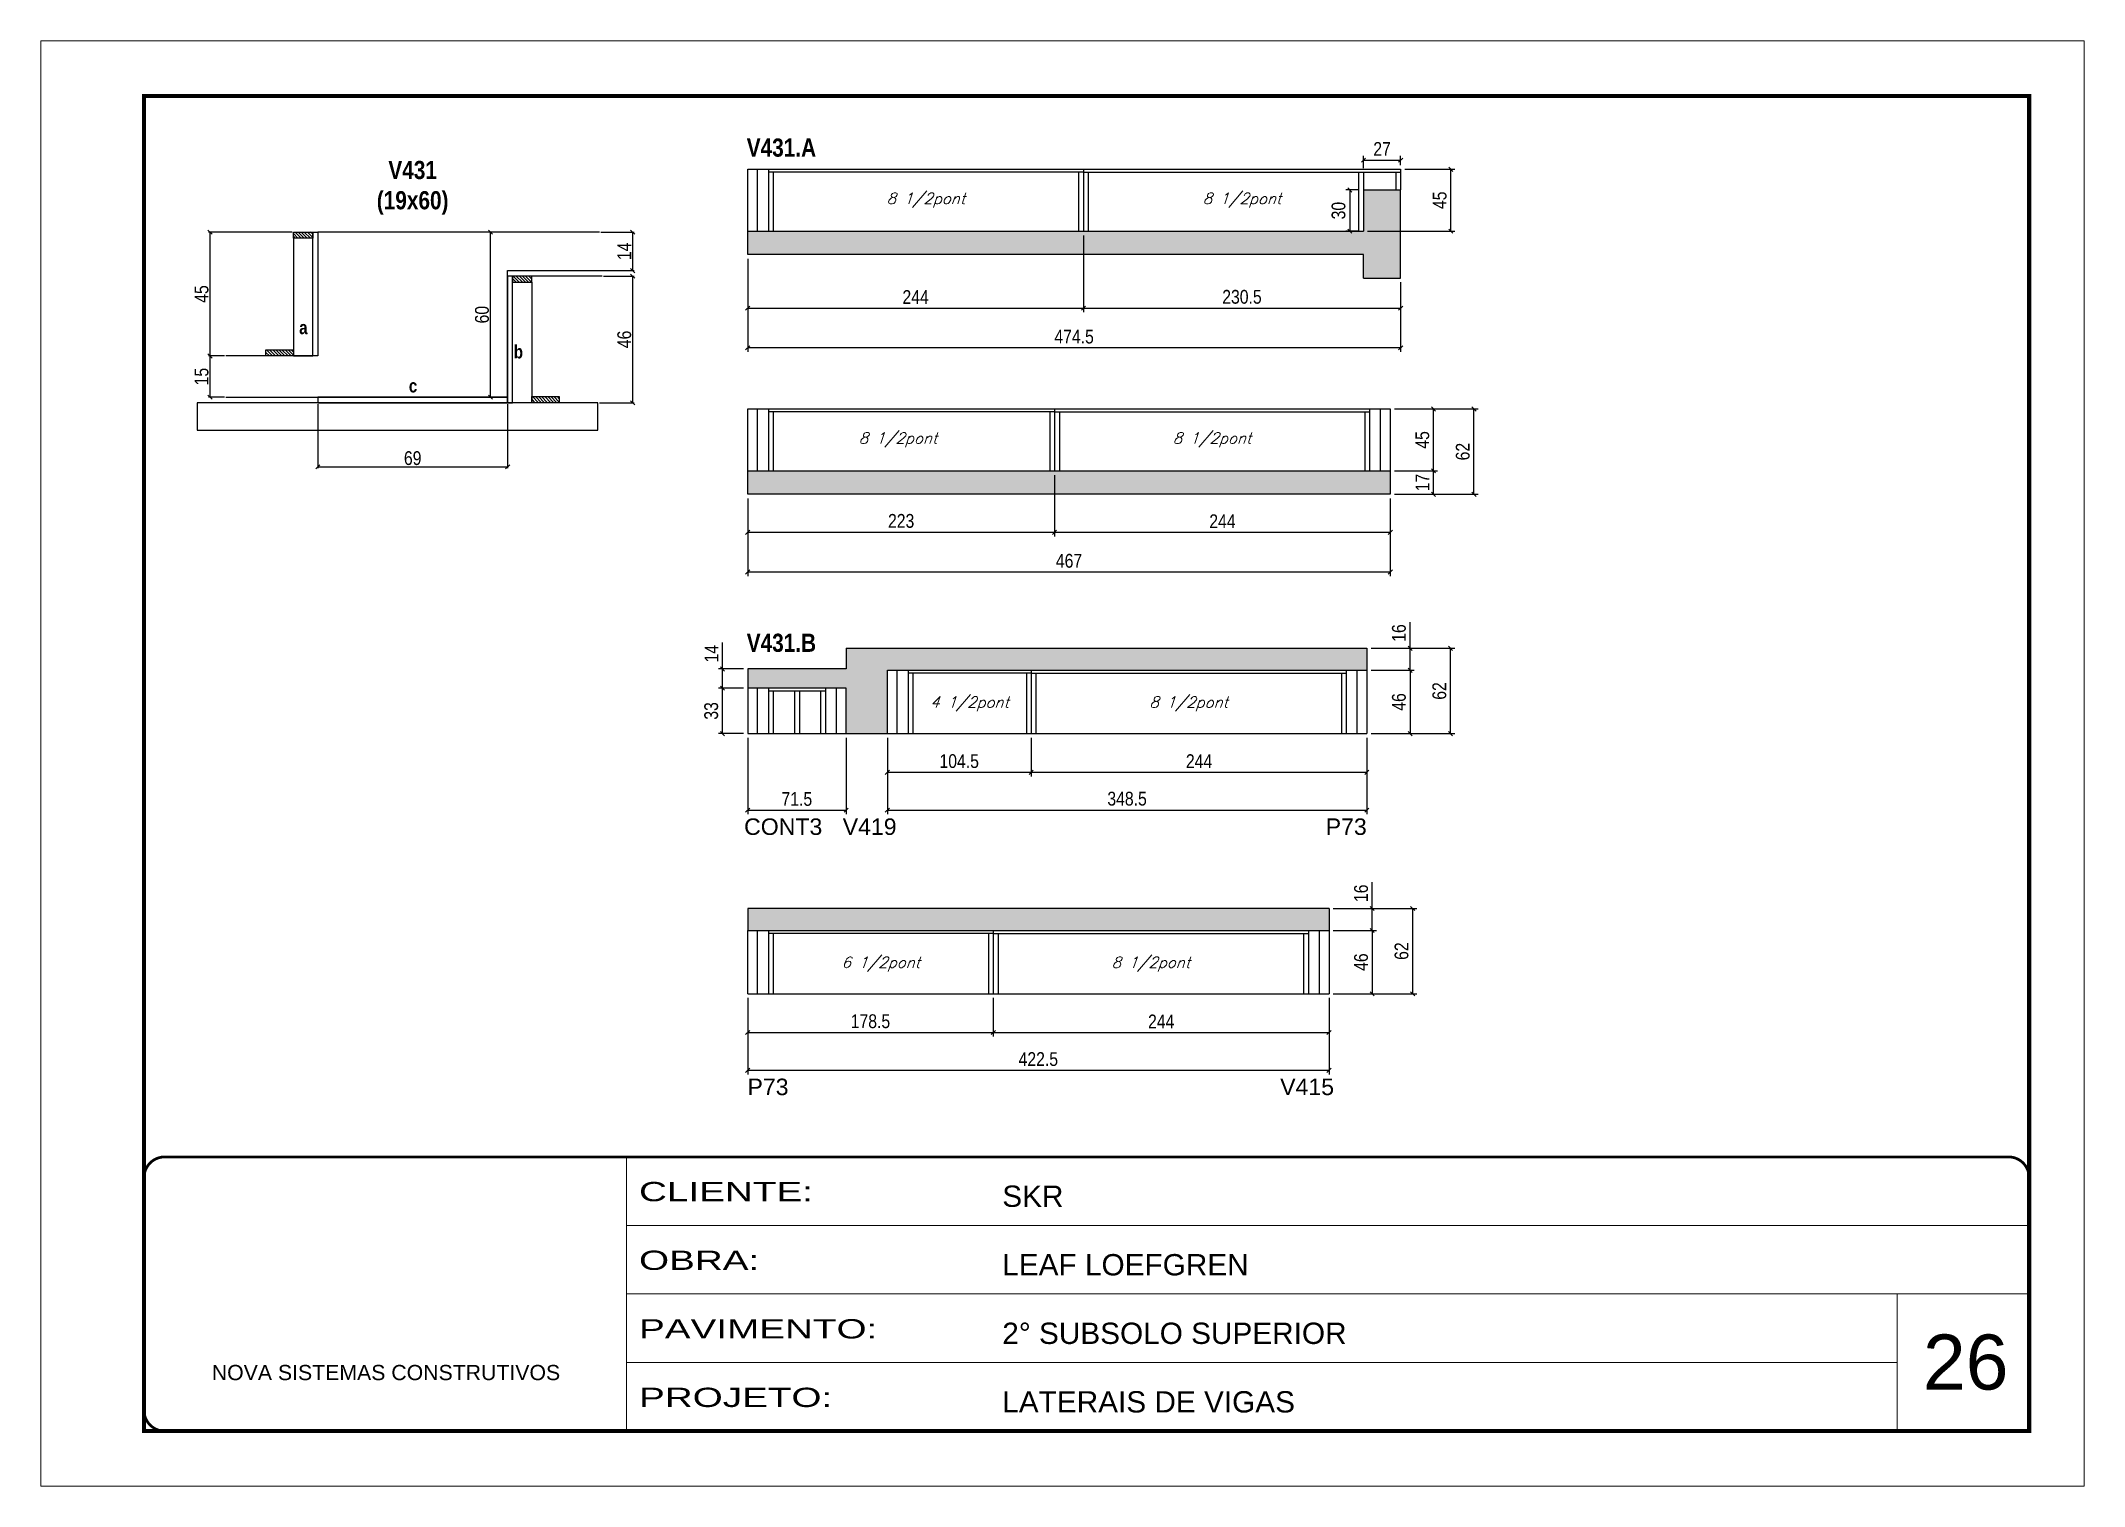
# Model space of a CAD drawing. Extents: x 3309 to 9590, y -2522 to 15424.
# Drawn here: x 4908 to 6393, y 6666 to 7716 of the extents above; entities that cross this region are included whole.
import ezdxf

# ---------------------------------------------------------------- set-up
doc = ezdxf.new("R2010")
doc.units = 0
doc.linetypes.add('CONTINUO', pattern=[0])
doc.linetypes.add('DASHED', pattern=[0.75, 0.5, -0.25])
for name, color, linetype in [('5', 5, 'Continuous'), ('barrote', 251, 'Continuous'), ('COTA', 241, 'Continuous'), ('detalhes', 4, 'Continuous'), ('NOMENCLATURA', 7, 'Continuous'), ('Painéis', 200, 'Continuous'), ('SARR_2.2x10', 60, 'Continuous'), ('SARR_2.2x7', 40, 'Continuous'), ('SARR_3.5x7', 81, 'Continuous'), ('texto', 7, 'Continuous')]:
    doc.layers.add(name, color=color, linetype=linetype)
for name, color, linetype, lineweight in [('CARIMBO', 255, 'Continuous', 9), ('CONCRETO', 251, 'Continuous', 25), ('Folhas', 255, 'Continuous', 9), ('SARRAFO DE PRESSAO', 251, 'DASHED', 9)]:
    doc.layers.add(name, color=color, linetype=linetype, lineweight=lineweight)
doc.styles.add('ARIAL', font='arial.ttf')
doc.styles.add('COTA TECNICA', font='techl___.ttf', dxfattribs={"height": 10})
doc.styles.add('COTA TECNICA 2X', font='techl___.ttf', dxfattribs={"height": 10})
doc.styles.add('Romans', font='romans.shx')
doc.styles.get("Standard").update_dxf_attribs({"font": 'arial.ttf'})
doc.styles.add('TECNICA', font='techb___.ttf', dxfattribs={"height": 10})
doc.styles.add('Tecnologia', font='')
doc.styles.get('Tecnologia').set_extended_font_data('Forgotten Futurist')
doc.dimstyles.new('PAINEL', dxfattribs={"dimtxt": 10, "dimasz": 3, "dimexe": 3, "dimexo": 3, "dimgap": 3, "dimtad": 1, "dimdec": 1, "dimzin": 12, "dimdsep": 46, "dimtxsty": 'COTA TECNICA', "dimblk1": 'OBLIQUE', "dimblk2": 'OBLIQUE', "dimsah": 1, "dimcen": 0.9, "dimclrd": 4, "dimclre": 4, "dimclrt": 240, "dimadec": 1, "dimazin": 3, "dimtfac": 1, "dimtdec": 1, "dimtmove": 0, "dimatfit": 3, "dimfxl": 1, "dimtolj": 1, "dimtzin": 12, "dimarcsym": 0})
doc.dimstyles.new('SECAO', dxfattribs={"dimscale": 0.333333, "dimtxt": 5, "dimasz": 9, "dimexe": 3, "dimexo": 3, "dimgap": 3, "dimtad": 1, "dimdec": 1, "dimlfac": 0.5, "dimzin": 12, "dimdsep": 46, "dimtxsty": 'COTA TECNICA 2X', "dimblk1": 'OBLIQUE', "dimblk2": 'OBLIQUE', "dimsah": 1, "dimcen": 0.9, "dimclrd": 4, "dimclre": 4, "dimclrt": 240, "dimadec": 1, "dimazin": 3, "dimtfac": 1, "dimtdec": 1, "dimtmove": 0, "dimatfit": 3, "dimfxl": 1, "dimtolj": 1, "dimtzin": 12, "dimarcsym": 0})

msp = doc.modelspace()

# ---------------------------------------------------------------- texts
at = {"layer": '5', "linetype": 'Continuous'}
for s, p in [('CONT3', (5418.98, 7139.51, 0)), ('V419', (5490.64, 7139.51, 0)), ('P73', (5841.66, 7139.51, 0)), ('P73', (5421.43, 6950.47, 0)), ('V415', (5808.58, 6950.47, 0))]:
    msp.add_text(s, height=12, rotation=0.00004, dxfattribs=at).set_placement(p)
at = {"layer": 'CARIMBO', "style": 'ARIAL'}
msp.add_text('26', height=40, dxfattribs=at).set_placement((6275.73, 6736.55))
at = {"layer": 'detalhes', "style": 'TECNICA'}
for s, p in [('a', (5095.6, 7503.34)), ('b', (5251.57, 7485.72)), ('c', (5175.31, 7461.01))]:
    msp.add_text(s, height=9.6, dxfattribs=at).set_placement(p)
at = {"layer": 'NOMENCLATURA', "style": 'TECNICA'}
for s, p in [('V431.A', (5420.87, 7632.3)), ('V431.B', (5420.87, 7272.52))]:
    msp.add_text(s, height=13.2, dxfattribs=at).set_placement(p)
at = {"layer": 'NOMENCLATURA', "insert": (5178.07, 7629.24), "char_height": 13.2, "attachment_point": 2, "style": 'TECNICA'}
msp.add_mtext_dynamic_manual_height_columns('V431\\P(19x60)', width=300.2766, gutter_width=1, heights=[0], dxfattribs=at)
at = {"layer": 'texto', "color": 2, "char_height": 8, "attachment_point": 5, "style": 'Romans'}
for s, insert in [('{\\Q19;\\C256;8 1/2pont}', (5551.09, 7600.62)), ('{\\Q19;\\C256;8 1/2pont}', (5780.84, 7600.62)), ('{\\Q19;\\C256;8 1/2pont}', (5530.84, 7426.52, 0)), ('{\\Q19;\\C256;8 1/2pont}', (5759.09, 7426.52, 0)), ('{\\Q19;\\C256;4 1/2pont}', (5582.84, 7234.65)), ('{\\Q19;\\C256;8 1/2pont}', (5742.09, 7234.65)), ('{\\Q19;\\C256;6 1/2pont}', (5518.34, 7045.61)), ('{\\Q19;\\C256;8 1/2pont}', (5714.59, 7045.61))]:
    msp.add_mtext(s, dxfattribs=dict(at, insert=insert))

# ---------------------------------------------------------------- blocks, each defined once
blk = doc.blocks.new('9999999999')
at = {"color": 30, "linetype": 'CONTINUO'}
for p, q in [((98564.6, 34230.2), (98564.6, 34429.4)), ((98564.6, 34379.6), (99584, 34379.6)), ((98564.6, 34329.8), (99488, 34329.8)), ((99584, 34329.8), (99488, 34329.8)), ((99488, 34329.8), (99488, 34230.2)), ((98564.6, 34280), (99488, 34280))]:
    blk.add_line(p, q, dxfattribs=at)
at = {"color": 30, "linetype": 'CONTINUO', "const_width": 2}
blk.add_lwpolyline([(99584, 34230.2), (99584, 34414.4, 0.414214), (99569, 34429.4), (98229, 34429.4, 0.414214), (98214, 34414.4), (98214, 34245.2, 0.414214), (98229, 34230.2), (99584, 34230.2)], format="xyb", dxfattribs=at)
at = {"layer": 'Folhas'}
blk.add_lwpolyline([(98139, 34190.2), (99624, 34190.2), (99624, 35240.2), (98139, 35240.2)], close=True, dxfattribs=at)
at = {"layer": 'Folhas', "color": 30, "const_width": 3}
blk.add_lwpolyline([(98214, 34230.2), (99584, 34230.2), (99584, 35200.2), (98214, 35200.2)], close=True, dxfattribs=at)
at = {"color": 7, "linetype": 'Continuous', "ltscale": 5, "style": 'ARIAL'}
for s, height, p in [('SKR', 15.48, (98837.7, 34393.1)), ('LEAF LOEFGREN', 15.483, (98837.7, 34343.3)), ('2° SUBSOLO SUPERIOR', 15.483, (98837.7, 34293.5)), ('NOVA SISTEMAS CONSTRUTIVOS', 11.059, (98263.2, 34267.2)), ('LATERAIS DE VIGAS', 15.483, (98837.7, 34243.7))]:
    blk.add_text(s, height=height, dxfattribs=at).set_placement(p)
at = {"layer": 'Folhas', "color": 7, "style": 'Tecnologia', "width": 1.5}
for s, p in [('CLIENTE:', (98573.7, 34397.2)), ('OBRA:', (98573.7, 34347.3)), ('PAVIMENTO:', (98573.7, 34297.5)), ('PROJETO:', (98573.7, 34247.7))]:
    blk.add_text(s, height=14, dxfattribs=at).set_placement(p)
blk = doc.blocks.new('_Oblique')
at = {"color": 0, "linetype": 'ByBlock', "lineweight": -2}
blk.add_line((-0.5, -0.5), (0.5, 0.5), dxfattribs=at)
blk = doc.blocks.new('*D1538')
at = {"layer": 'COTA', "color": 4, "lineweight": -2, "transparency": 16777216}
for p, q in [((5246.1, 7577.5), (5233.6, 7577.5)), ((5234.6, 7457.5), (5234.6, 7577.5)), ((5246.1, 7457.5), (5233.6, 7457.5))]:
    blk.add_line(p, q, dxfattribs=at)
at = {"layer": 'Defpoints', "color": 0, "transparency": 16777216}
for p in [(5234.6, 7577.5), (5247.1, 7577.5), (5247.1, 7457.5)]:
    blk.add_point(p, dxfattribs=at)
at = {"layer": 'COTA', "color": 4, "lineweight": -2, "transparency": 16777216, "xscale": 3, "yscale": 3, "zscale": 3}
for p, rotation in [((5234.6, 7577.5), 90), ((5234.6, 7457.5), 270)]:
    blk.add_blockref('_Oblique', p, dxfattribs=dict(at, rotation=rotation))
at = {"layer": 'COTA', "color": 240, "transparency": 16777216, "insert": (5228.5, 7517.5), "char_height": 10, "attachment_point": 5, "rotation": 90, "style": 'COTA TECNICA 2X'}
blk.add_mtext('\\A1;60', dxfattribs=at)
blk = doc.blocks.new('*D1539')
at = {"layer": 'COTA', "color": 4, "lineweight": -2, "transparency": 16777216}
for p, q in [((5041.4, 7487.5), (5029.8, 7487.5)), ((5030.8, 7457.5), (5030.8, 7487.5)), ((5041.4, 7457.5), (5029.8, 7457.5))]:
    blk.add_line(p, q, dxfattribs=at)
at = {"layer": 'Defpoints', "color": 0, "transparency": 16777216}
for p in [(5030.8, 7487.5), (5042.4, 7487.5), (5042.4, 7457.5)]:
    blk.add_point(p, dxfattribs=at)
at = {"layer": 'COTA', "color": 4, "lineweight": -2, "transparency": 16777216, "xscale": 3, "yscale": 3, "zscale": 3}
for p, rotation in [((5030.8, 7487.5), 90), ((5030.8, 7457.5), 270)]:
    blk.add_blockref('_Oblique', p, dxfattribs=dict(at, rotation=rotation))
at = {"layer": 'COTA', "color": 240, "transparency": 16777216, "insert": (5024.7, 7472.5), "char_height": 10, "attachment_point": 5, "rotation": 90, "style": 'COTA TECNICA 2X'}
blk.add_mtext('\\A1;15', dxfattribs=at)
blk = doc.blocks.new('*D1540')
at = {"layer": 'COTA', "color": 4, "lineweight": -2, "transparency": 16777216}
for p, q in [((5090.5, 7577.5), (5029.8, 7577.5)), ((5030.8, 7487.5), (5030.8, 7577.5)), ((5041.4, 7487.5), (5029.8, 7487.5))]:
    blk.add_line(p, q, dxfattribs=at)
at = {"layer": 'Defpoints', "color": 0, "transparency": 16777216}
for p in [(5030.8, 7577.5), (5091.5, 7577.5), (5042.4, 7487.5)]:
    blk.add_point(p, dxfattribs=at)
at = {"layer": 'COTA', "color": 4, "lineweight": -2, "transparency": 16777216, "xscale": 3, "yscale": 3, "zscale": 3}
for p, rotation in [((5030.8, 7577.5), 90), ((5030.8, 7487.5), 270)]:
    blk.add_blockref('_Oblique', p, dxfattribs=dict(at, rotation=rotation))
at = {"layer": 'COTA', "color": 240, "transparency": 16777216, "insert": (5024.7, 7532.5), "char_height": 10, "attachment_point": 5, "rotation": 90, "style": 'COTA TECNICA 2X'}
blk.add_mtext('\\A1;45', dxfattribs=at)
blk = doc.blocks.new('*D1541')
at = {"layer": 'COTA', "color": 4, "lineweight": -2, "transparency": 16777216}
for p, q in [((5316.8, 7545.5), (5339, 7545.5)), ((5338, 7453.5), (5338, 7545.5)), ((5313.8, 7453.5), (5339, 7453.5))]:
    blk.add_line(p, q, dxfattribs=at)
at = {"layer": 'Defpoints', "color": 0, "transparency": 16777216}
for p in [(5315.8, 7545.5), (5338, 7545.5), (5312.8, 7453.5)]:
    blk.add_point(p, dxfattribs=at)
at = {"layer": 'COTA', "color": 4, "lineweight": -2, "transparency": 16777216, "xscale": 3, "yscale": 3, "zscale": 3}
for p, rotation in [((5338, 7545.5), 90), ((5338, 7453.5), 270)]:
    blk.add_blockref('_Oblique', p, dxfattribs=dict(at, rotation=rotation))
at = {"layer": 'COTA', "color": 240, "transparency": 16777216, "insert": (5331.9, 7499.5), "char_height": 10, "attachment_point": 5, "rotation": 90, "style": 'COTA TECNICA 2X'}
blk.add_mtext('\\A1;46', dxfattribs=at)
blk = doc.blocks.new('*D1542')
at = {"layer": 'COTA', "color": 4, "lineweight": -2, "transparency": 16777216}
for p, q in [((5314.8, 7577.5), (5339, 7577.5)), ((5338, 7549.5), (5338, 7577.5)), ((5314.8, 7549.5), (5339, 7549.5))]:
    blk.add_line(p, q, dxfattribs=at)
at = {"layer": 'Defpoints', "color": 0, "transparency": 16777216}
for p in [(5313.8, 7577.5), (5338, 7577.5), (5313.8, 7549.5)]:
    blk.add_point(p, dxfattribs=at)
at = {"layer": 'COTA', "color": 4, "lineweight": -2, "transparency": 16777216, "xscale": 3, "yscale": 3, "zscale": 3}
for p, rotation in [((5338, 7577.5), 90), ((5338, 7549.5), 270)]:
    blk.add_blockref('_Oblique', p, dxfattribs=dict(at, rotation=rotation))
at = {"layer": 'COTA', "color": 240, "transparency": 16777216, "insert": (5331.9, 7563.5), "char_height": 10, "attachment_point": 5, "rotation": 90, "style": 'COTA TECNICA 2X'}
blk.add_mtext('\\A1;14', dxfattribs=at)
blk = doc.blocks.new('*D1543')
at = {"layer": 'COTA', "color": 4, "lineweight": -2, "transparency": 16777216}
for p, q in [((5109.1, 7452.5), (5109.1, 7406)), ((5247.1, 7452.5), (5247.1, 7406)), ((5109.1, 7407), (5247.1, 7407))]:
    blk.add_line(p, q, dxfattribs=at)
at = {"layer": 'Defpoints', "color": 0, "transparency": 16777216}
for p in [(5109.1, 7453.5), (5247.1, 7453.5), (5247.1, 7407)]:
    blk.add_point(p, dxfattribs=at)
at = {"layer": 'COTA', "color": 4, "lineweight": -2, "transparency": 16777216, "xscale": 3, "yscale": 3, "zscale": 3, "rotation": 180}
blk.add_blockref('_Oblique', (5109.1, 7407), dxfattribs=at)
at = {"layer": 'COTA', "color": 4, "lineweight": -2, "transparency": 16777216, "xscale": 3, "yscale": 3, "zscale": 3}
blk.add_blockref('_Oblique', (5247.1, 7407), dxfattribs=at)
at = {"layer": 'COTA', "color": 240, "transparency": 16777216, "insert": (5178.1, 7413.2), "char_height": 10, "attachment_point": 5, "style": 'COTA TECNICA 2X'}
blk.add_mtext('\\A1;69', dxfattribs=at)
blk = doc.blocks.new('*D1544')
at = {"layer": 'COTA', "color": 4, "lineweight": -2, "transparency": 16777216}
for p, q in [((5665.6, 7575.1), (5665.6, 7519.2)), ((5421.6, 7558.1), (5421.6, 7519.2)), ((5421.6, 7522.2), (5665.6, 7522.2))]:
    blk.add_line(p, q, dxfattribs=at)
at = {"layer": 'Defpoints', "color": 0, "transparency": 16777216}
for p in [(5665.6, 7578.1), (5421.6, 7561.1), (5665.6, 7522.2)]:
    blk.add_point(p, dxfattribs=at)
at = {"layer": 'COTA', "color": 4, "lineweight": -2, "transparency": 16777216, "xscale": 3, "yscale": 3, "zscale": 3, "rotation": 180}
blk.add_blockref('_Oblique', (5421.6, 7522.2), dxfattribs=at)
at = {"layer": 'COTA', "color": 4, "lineweight": -2, "transparency": 16777216, "xscale": 3, "yscale": 3, "zscale": 3}
blk.add_blockref('_Oblique', (5665.6, 7522.2), dxfattribs=at)
at = {"layer": 'COTA', "color": 240, "transparency": 16777216, "insert": (5543.6, 7530.3), "char_height": 10, "attachment_point": 5, "style": 'COTA TECNICA'}
blk.add_mtext('\\A1;244', dxfattribs=at)
blk = doc.blocks.new('*D1545')
at = {"layer": 'COTA', "color": 4, "lineweight": -2, "transparency": 16777216}
for p, q in [((5665.6, 7575.1), (5665.6, 7519.2)), ((5896.1, 7541.1), (5896.1, 7519.2)), ((5665.6, 7522.2), (5896.1, 7522.2))]:
    blk.add_line(p, q, dxfattribs=at)
at = {"layer": 'Defpoints', "color": 0, "transparency": 16777216}
for p in [(5665.6, 7578.1), (5896.1, 7544.1), (5896.1, 7522.2)]:
    blk.add_point(p, dxfattribs=at)
at = {"layer": 'COTA', "color": 4, "lineweight": -2, "transparency": 16777216, "xscale": 3, "yscale": 3, "zscale": 3, "rotation": 180}
blk.add_blockref('_Oblique', (5665.6, 7522.2), dxfattribs=at)
at = {"layer": 'COTA', "color": 4, "lineweight": -2, "transparency": 16777216, "xscale": 3, "yscale": 3, "zscale": 3}
blk.add_blockref('_Oblique', (5896.1, 7522.2), dxfattribs=at)
at = {"layer": 'COTA', "color": 240, "transparency": 16777216, "insert": (5780.8, 7530.4), "char_height": 10, "attachment_point": 5, "style": 'COTA TECNICA'}
blk.add_mtext('\\A1;230.5', dxfattribs=at)
blk = doc.blocks.new('*D1546')
at = {"layer": 'COTA', "color": 4, "lineweight": -2, "transparency": 16777216}
for p, q in [((5421.6, 7558.1), (5421.6, 7490.4)), ((5896.1, 7541.1), (5896.1, 7490.4)), ((5896.1, 7493.4), (5421.6, 7493.4))]:
    blk.add_line(p, q, dxfattribs=at)
at = {"layer": 'Defpoints', "color": 0, "transparency": 16777216}
for p in [(5421.6, 7561.1), (5896.1, 7544.1), (5421.6, 7493.4)]:
    blk.add_point(p, dxfattribs=at)
at = {"layer": 'COTA', "color": 4, "lineweight": -2, "transparency": 16777216, "xscale": 3, "yscale": 3, "zscale": 3, "rotation": 180}
blk.add_blockref('_Oblique', (5421.6, 7493.4), dxfattribs=at)
at = {"layer": 'COTA', "color": 4, "lineweight": -2, "transparency": 16777216, "xscale": 3, "yscale": 3, "zscale": 3}
blk.add_blockref('_Oblique', (5896.1, 7493.4), dxfattribs=at)
at = {"layer": 'COTA', "color": 240, "transparency": 16777216, "insert": (5658.8, 7501.5), "char_height": 10, "attachment_point": 5, "style": 'COTA TECNICA'}
blk.add_mtext('\\A1;474.5', dxfattribs=at)
blk = doc.blocks.new('*D1547')
at = {"layer": 'COTA', "color": 4, "lineweight": -2, "transparency": 16777216}
for p, q in [((5899.1, 7623.1), (5935.6, 7623.1)), ((5932.6, 7578.1), (5932.6, 7623.1)), ((5872.1, 7578.1), (5935.6, 7578.1))]:
    blk.add_line(p, q, dxfattribs=at)
at = {"layer": 'Defpoints', "color": 0, "transparency": 16777216}
for p in [(5896.1, 7623.1), (5932.6, 7623.1), (5869.1, 7578.1)]:
    blk.add_point(p, dxfattribs=at)
at = {"layer": 'COTA', "color": 4, "lineweight": -2, "transparency": 16777216, "xscale": 3, "yscale": 3, "zscale": 3}
for p, rotation in [((5932.6, 7623.1), 90), ((5932.6, 7578.1), 270)]:
    blk.add_blockref('_Oblique', p, dxfattribs=dict(at, rotation=rotation))
at = {"layer": 'COTA', "color": 240, "transparency": 16777216, "insert": (5924.5, 7600.6), "char_height": 10, "attachment_point": 5, "rotation": 90, "style": 'COTA TECNICA'}
blk.add_mtext('\\A1;45', dxfattribs=at)
blk = doc.blocks.new('*D1548')
at = {"layer": 'COTA', "color": 4, "lineweight": -2, "transparency": 16777216}
for p, q in [((5869.1, 7623.9), (5869.1, 7632.8)), ((5869.1, 7629.8), (5896.1, 7629.8)), ((5896.1, 7626.1), (5896.1, 7632.8))]:
    blk.add_line(p, q, dxfattribs=at)
at = {"layer": 'Defpoints', "color": 0, "transparency": 16777216}
for p in [(5869.1, 7620.9), (5896.1, 7629.8), (5896.1, 7623.1)]:
    blk.add_point(p, dxfattribs=at)
at = {"layer": 'COTA', "color": 4, "lineweight": -2, "transparency": 16777216, "xscale": 3, "yscale": 3, "zscale": 3, "rotation": 180}
blk.add_blockref('_Oblique', (5869.1, 7629.8), dxfattribs=at)
at = {"layer": 'COTA', "color": 4, "lineweight": -2, "transparency": 16777216, "xscale": 3, "yscale": 3, "zscale": 3}
blk.add_blockref('_Oblique', (5896.1, 7629.8), dxfattribs=at)
at = {"layer": 'COTA', "color": 240, "transparency": 16777216, "insert": (5882.6, 7637.9), "char_height": 10, "attachment_point": 5, "style": 'COTA TECNICA'}
blk.add_mtext('\\A1;27', dxfattribs=at)
blk = doc.blocks.new('*D1549')
at = {"layer": 'COTA', "color": 4, "lineweight": -2, "transparency": 16777216}
for p, q in [((5866.1, 7608.1), (5856.2, 7608.1)), ((5859.2, 7608.1), (5859.2, 7578.1)), ((5866.1, 7578.1), (5856.2, 7578.1))]:
    blk.add_line(p, q, dxfattribs=at)
at = {"layer": 'Defpoints', "color": 0, "transparency": 16777216}
for p in [(5869.1, 7608.1), (5859.2, 7578.1), (5869.1, 7578.1)]:
    blk.add_point(p, dxfattribs=at)
at = {"layer": 'COTA', "color": 4, "lineweight": -2, "transparency": 16777216, "xscale": 3, "yscale": 3, "zscale": 3}
for p, rotation in [((5859.2, 7608.1), 90), ((5859.2, 7578.1), 270)]:
    blk.add_blockref('_Oblique', p, dxfattribs=dict(at, rotation=rotation))
at = {"layer": 'COTA', "color": 240, "transparency": 16777216, "insert": (5851, 7593.1), "char_height": 10, "attachment_point": 5, "rotation": 90, "style": 'COTA TECNICA'}
blk.add_mtext('\\A1;30', dxfattribs=at)
blk = doc.blocks.new('*D1550')
at = {"layer": 'COTA', "color": 4, "lineweight": -2, "transparency": 16777216}
for p, q in [((5891.6, 7404), (5923, 7404)), ((5920, 7387), (5920, 7404)), ((5891.6, 7387), (5923, 7387))]:
    blk.add_line(p, q, dxfattribs=at)
at = {"layer": 'Defpoints', "color": 0, "transparency": 16777216}
for p in [(5888.6, 7404), (5920, 7404), (5888.6, 7387)]:
    blk.add_point(p, dxfattribs=at)
at = {"layer": 'COTA', "color": 4, "lineweight": -2, "transparency": 16777216, "xscale": 3, "yscale": 3, "zscale": 3}
for p, rotation in [((5920, 7404), 90), ((5920, 7387), 270)]:
    blk.add_blockref('_Oblique', p, dxfattribs=dict(at, rotation=rotation))
at = {"layer": 'COTA', "color": 240, "transparency": 16777216, "insert": (5912, 7395.5), "char_height": 10, "attachment_point": 5, "rotation": 90, "style": 'COTA TECNICA'}
blk.add_mtext('\\A1;17', dxfattribs=at)
blk = doc.blocks.new('*D1551')
at = {"layer": 'COTA', "color": 4, "lineweight": -2, "transparency": 16777216}
for p, q in [((5891.6, 7449), (5952.4, 7449)), ((5949.4, 7387), (5949.4, 7449)), ((5891.6, 7387), (5952.4, 7387))]:
    blk.add_line(p, q, dxfattribs=at)
at = {"layer": 'Defpoints', "color": 0, "transparency": 16777216}
for p in [(5888.6, 7449), (5949.4, 7449), (5888.6, 7387)]:
    blk.add_point(p, dxfattribs=at)
at = {"layer": 'COTA', "color": 4, "lineweight": -2, "transparency": 16777216, "xscale": 3, "yscale": 3, "zscale": 3}
for p, rotation in [((5949.4, 7449), 90), ((5949.4, 7387), 270)]:
    blk.add_blockref('_Oblique', p, dxfattribs=dict(at, rotation=rotation))
at = {"layer": 'COTA', "color": 240, "transparency": 16777216, "insert": (5941.3, 7418), "char_height": 10, "attachment_point": 5, "rotation": 90, "style": 'COTA TECNICA'}
blk.add_mtext('\\A1;62', dxfattribs=at)
blk = doc.blocks.new('*D1552')
at = {"layer": 'COTA', "color": 4, "lineweight": -2, "transparency": 16777216}
for p, q in [((5891.6, 7449), (5923, 7449)), ((5920, 7404), (5920, 7449)), ((5891.6, 7404), (5923, 7404))]:
    blk.add_line(p, q, dxfattribs=at)
at = {"layer": 'Defpoints', "color": 0, "transparency": 16777216}
for p in [(5888.6, 7449), (5920, 7449), (5888.6, 7404)]:
    blk.add_point(p, dxfattribs=at)
at = {"layer": 'COTA', "color": 4, "lineweight": -2, "transparency": 16777216, "xscale": 3, "yscale": 3, "zscale": 3}
for p, rotation in [((5920, 7449), 90), ((5920, 7404), 270)]:
    blk.add_blockref('_Oblique', p, dxfattribs=dict(at, rotation=rotation))
at = {"layer": 'COTA', "color": 240, "transparency": 16777216, "insert": (5911.9, 7426.5), "char_height": 10, "attachment_point": 5, "rotation": 90, "style": 'COTA TECNICA'}
blk.add_mtext('\\A1;45', dxfattribs=at)
blk = doc.blocks.new('*D1553')
at = {"layer": 'COTA', "color": 4, "lineweight": -2, "transparency": 16777216}
for p, q in [((5644.6, 7401), (5644.6, 7356.4)), ((5421.6, 7384), (5421.6, 7356.4)), ((5421.6, 7359.4), (5644.6, 7359.4))]:
    blk.add_line(p, q, dxfattribs=at)
at = {"layer": 'Defpoints', "color": 0, "transparency": 16777216}
for p in [(5644.6, 7404, 0), (5421.6, 7387, 0), (5644.6, 7359.4)]:
    blk.add_point(p, dxfattribs=at)
at = {"layer": 'COTA', "color": 4, "lineweight": -2, "transparency": 16777216, "xscale": 3, "yscale": 3, "zscale": 3, "rotation": 180}
blk.add_blockref('_Oblique', (5421.6, 7359.4), dxfattribs=at)
at = {"layer": 'COTA', "color": 4, "lineweight": -2, "transparency": 16777216, "xscale": 3, "yscale": 3, "zscale": 3}
blk.add_blockref('_Oblique', (5644.6, 7359.4), dxfattribs=at)
at = {"layer": 'COTA', "color": 240, "transparency": 16777216, "insert": (5533.1, 7367.6), "char_height": 10, "attachment_point": 5, "style": 'COTA TECNICA'}
blk.add_mtext('\\A1;223', dxfattribs=at)
blk = doc.blocks.new('*D1554')
at = {"layer": 'COTA', "color": 4, "lineweight": -2, "transparency": 16777216}
for p, q in [((5644.6, 7401), (5644.6, 7356.4)), ((5888.6, 7384), (5888.6, 7356.4)), ((5644.6, 7359.4), (5888.6, 7359.4))]:
    blk.add_line(p, q, dxfattribs=at)
at = {"layer": 'Defpoints', "color": 0, "transparency": 16777216}
for p in [(5644.6, 7404, 0), (5888.6, 7387, 0), (5888.6, 7359.4)]:
    blk.add_point(p, dxfattribs=at)
at = {"layer": 'COTA', "color": 4, "lineweight": -2, "transparency": 16777216, "xscale": 3, "yscale": 3, "zscale": 3, "rotation": 180}
blk.add_blockref('_Oblique', (5644.6, 7359.4), dxfattribs=at)
at = {"layer": 'COTA', "color": 4, "lineweight": -2, "transparency": 16777216, "xscale": 3, "yscale": 3, "zscale": 3}
blk.add_blockref('_Oblique', (5888.6, 7359.4), dxfattribs=at)
at = {"layer": 'COTA', "color": 240, "transparency": 16777216, "insert": (5766.6, 7367.4), "char_height": 10, "attachment_point": 5, "style": 'COTA TECNICA'}
blk.add_mtext('\\A1;244', dxfattribs=at)
blk = doc.blocks.new('*D1555')
at = {"layer": 'COTA', "color": 4, "lineweight": -2, "transparency": 16777216}
for p, q in [((5421.6, 7384), (5421.6, 7327.5)), ((5888.6, 7384), (5888.6, 7327.5)), ((5888.6, 7330.5), (5421.6, 7330.5))]:
    blk.add_line(p, q, dxfattribs=at)
at = {"layer": 'Defpoints', "color": 0, "transparency": 16777216}
for p in [(5421.6, 7387, 0), (5888.6, 7387, 0), (5421.6, 7330.5)]:
    blk.add_point(p, dxfattribs=at)
at = {"layer": 'COTA', "color": 4, "lineweight": -2, "transparency": 16777216, "xscale": 3, "yscale": 3, "zscale": 3, "rotation": 180}
blk.add_blockref('_Oblique', (5421.6, 7330.5), dxfattribs=at)
at = {"layer": 'COTA', "color": 4, "lineweight": -2, "transparency": 16777216, "xscale": 3, "yscale": 3, "zscale": 3}
blk.add_blockref('_Oblique', (5888.6, 7330.5), dxfattribs=at)
at = {"layer": 'COTA', "color": 240, "transparency": 16777216, "insert": (5655.1, 7338.6), "char_height": 10, "attachment_point": 5, "style": 'COTA TECNICA'}
blk.add_mtext('\\A1;467', dxfattribs=at)
blk = doc.blocks.new('*D1560')
at = {"layer": 'COTA', "color": 4, "lineweight": -2, "transparency": 16777216}
for p, q in [((5523.1, 7210.1), (5523.1, 7182)), ((5627.6, 7210.1), (5627.6, 7182)), ((5523.1, 7185), (5627.6, 7185))]:
    blk.add_line(p, q, dxfattribs=at)
at = {"layer": 'Defpoints', "color": 0, "transparency": 16777216}
for p in [(5523.1, 7213.1, 0), (5627.6, 7213.1, 0), (5627.6, 7185)]:
    blk.add_point(p, dxfattribs=at)
at = {"layer": 'COTA', "color": 4, "lineweight": -2, "transparency": 16777216, "xscale": 3, "yscale": 3, "zscale": 3, "rotation": 180}
blk.add_blockref('_Oblique', (5523.1, 7185), dxfattribs=at)
at = {"layer": 'COTA', "color": 4, "lineweight": -2, "transparency": 16777216, "xscale": 3, "yscale": 3, "zscale": 3}
blk.add_blockref('_Oblique', (5627.6, 7185), dxfattribs=at)
at = {"layer": 'COTA', "color": 240, "transparency": 16777216, "insert": (5575.3, 7193.1), "char_height": 10, "attachment_point": 5, "style": 'COTA TECNICA'}
blk.add_mtext('\\A1;104.5', dxfattribs=at)
blk = doc.blocks.new('*D1561')
at = {"layer": 'COTA', "color": 4, "lineweight": -2, "transparency": 16777216}
for p, q in [((5627.6, 7210.1), (5627.6, 7182)), ((5871.6, 7210.1), (5871.6, 7182)), ((5627.6, 7185), (5871.6, 7185))]:
    blk.add_line(p, q, dxfattribs=at)
at = {"layer": 'Defpoints', "color": 0, "transparency": 16777216}
for p in [(5627.6, 7213.1, 0), (5871.6, 7213.1, 0), (5871.6, 7185)]:
    blk.add_point(p, dxfattribs=at)
at = {"layer": 'COTA', "color": 4, "lineweight": -2, "transparency": 16777216, "xscale": 3, "yscale": 3, "zscale": 3, "rotation": 180}
blk.add_blockref('_Oblique', (5627.6, 7185), dxfattribs=at)
at = {"layer": 'COTA', "color": 4, "lineweight": -2, "transparency": 16777216, "xscale": 3, "yscale": 3, "zscale": 3}
blk.add_blockref('_Oblique', (5871.6, 7185), dxfattribs=at)
at = {"layer": 'COTA', "color": 240, "transparency": 16777216, "insert": (5749.6, 7193.1), "char_height": 10, "attachment_point": 5, "style": 'COTA TECNICA'}
blk.add_mtext('\\A1;244', dxfattribs=at)
blk = doc.blocks.new('*D1556')
at = {"layer": 'COTA', "color": 4, "lineweight": -2, "transparency": 16777216}
for p, q in [((5523.1, 7210.1), (5523.1, 7154.5)), ((5871.6, 7210.1), (5871.6, 7154.5)), ((5523.1, 7157.5), (5871.6, 7157.5))]:
    blk.add_line(p, q, dxfattribs=at)
at = {"layer": 'Defpoints', "color": 0, "transparency": 16777216}
for p in [(5523.1, 7213.1), (5871.6, 7213.1, 0), (5871.6, 7157.5)]:
    blk.add_point(p, dxfattribs=at)
at = {"layer": 'COTA', "color": 4, "lineweight": -2, "transparency": 16777216, "xscale": 3, "yscale": 3, "zscale": 3, "rotation": 180}
blk.add_blockref('_Oblique', (5523.1, 7157.5), dxfattribs=at)
at = {"layer": 'COTA', "color": 4, "lineweight": -2, "transparency": 16777216, "xscale": 3, "yscale": 3, "zscale": 3}
blk.add_blockref('_Oblique', (5871.6, 7157.5), dxfattribs=at)
at = {"layer": 'COTA', "color": 240, "transparency": 16777216, "insert": (5697.3, 7165.8), "char_height": 10, "attachment_point": 5, "style": 'COTA TECNICA'}
blk.add_mtext('\\A1;348.5', dxfattribs=at)
blk = doc.blocks.new('*D1557')
at = {"layer": 'COTA', "color": 4, "lineweight": -2, "transparency": 16777216}
for p, q in [((5874.6, 7259.1), (5906, 7259.1)), ((5903, 7259.1), (5903, 7213.1)), ((5874.6, 7213.1), (5906, 7213.1))]:
    blk.add_line(p, q, dxfattribs=at)
at = {"layer": 'Defpoints', "color": 0, "transparency": 16777216}
for p in [(5871.6, 7259.1), (5871.6, 7213.1), (5903, 7213.1)]:
    blk.add_point(p, dxfattribs=at)
at = {"layer": 'COTA', "color": 4, "lineweight": -2, "transparency": 16777216, "xscale": 3, "yscale": 3, "zscale": 3}
for p, rotation in [((5903, 7259.1), 90), ((5903, 7213.1), 270)]:
    blk.add_blockref('_Oblique', p, dxfattribs=dict(at, rotation=rotation))
at = {"layer": 'COTA', "color": 240, "transparency": 16777216, "insert": (5894.9, 7236.1), "char_height": 10, "attachment_point": 5, "rotation": 90, "style": 'COTA TECNICA'}
blk.add_mtext('\\A1;46', dxfattribs=at)
blk = doc.blocks.new('*D1558')
at = {"layer": 'COTA', "color": 4, "lineweight": -2, "transparency": 16777216}
for p, q in [((5903, 7275.1), (5903, 7294.2)), ((5874.6, 7275.1), (5906, 7275.1)), ((5903, 7259.1), (5903, 7275.1)), ((5874.6, 7259.1), (5906, 7259.1))]:
    blk.add_line(p, q, dxfattribs=at)
at = {"layer": 'Defpoints', "color": 0, "transparency": 16777216}
for p in [(5871.6, 7275.1), (5903, 7275.1), (5871.6, 7259.1)]:
    blk.add_point(p, dxfattribs=at)
at = {"layer": 'COTA', "color": 4, "lineweight": -2, "transparency": 16777216, "xscale": 3, "yscale": 3, "zscale": 3}
for p, rotation in [((5903, 7275.1), 90), ((5903, 7259.1), 270)]:
    blk.add_blockref('_Oblique', p, dxfattribs=dict(at, rotation=rotation))
at = {"layer": 'COTA', "color": 240, "transparency": 16777216, "insert": (5894.9, 7286.2), "char_height": 10, "attachment_point": 5, "rotation": 90, "style": 'COTA TECNICA'}
blk.add_mtext('\\A1;16', dxfattribs=at)
blk = doc.blocks.new('*D1559')
at = {"layer": 'COTA', "color": 4, "lineweight": -2, "transparency": 16777216}
for p, q in [((5874.6, 7275.1), (5935.4, 7275.1)), ((5932.4, 7213.1), (5932.4, 7275.1)), ((5874.6, 7213.1), (5935.4, 7213.1))]:
    blk.add_line(p, q, dxfattribs=at)
at = {"layer": 'Defpoints', "color": 0, "transparency": 16777216}
for p in [(5871.6, 7275.1), (5932.4, 7275.1), (5871.6, 7213.1)]:
    blk.add_point(p, dxfattribs=at)
at = {"layer": 'COTA', "color": 4, "lineweight": -2, "transparency": 16777216, "xscale": 3, "yscale": 3, "zscale": 3}
for p, rotation in [((5932.4, 7275.1), 90), ((5932.4, 7213.1), 270)]:
    blk.add_blockref('_Oblique', p, dxfattribs=dict(at, rotation=rotation))
at = {"layer": 'COTA', "color": 240, "transparency": 16777216, "insert": (5924.3, 7244.1), "char_height": 10, "attachment_point": 5, "rotation": 90, "style": 'COTA TECNICA'}
blk.add_mtext('\\A1;62', dxfattribs=at)
blk = doc.blocks.new('*D1562')
at = {"layer": 'COTA', "color": 4, "lineweight": -2, "transparency": 16777216}
for p, q in [((5421.6, 7210.1), (5421.6, 7154.5)), ((5493.1, 7210.1), (5493.1, 7154.5)), ((5421.6, 7157.5), (5493.1, 7157.5))]:
    blk.add_line(p, q, dxfattribs=at)
at = {"layer": 'Defpoints', "color": 0, "transparency": 16777216}
for p in [(5421.6, 7213.1), (5493.1, 7213.1), (5493.1, 7157.5)]:
    blk.add_point(p, dxfattribs=at)
at = {"layer": 'COTA', "color": 4, "lineweight": -2, "transparency": 16777216, "xscale": 3, "yscale": 3, "zscale": 3, "rotation": 180}
blk.add_blockref('_Oblique', (5421.6, 7157.5), dxfattribs=at)
at = {"layer": 'COTA', "color": 4, "lineweight": -2, "transparency": 16777216, "xscale": 3, "yscale": 3, "zscale": 3}
blk.add_blockref('_Oblique', (5493.1, 7157.5), dxfattribs=at)
at = {"layer": 'COTA', "color": 240, "transparency": 16777216, "insert": (5457.3, 7165.6), "char_height": 10, "attachment_point": 5, "style": 'COTA TECNICA'}
blk.add_mtext('\\A1;71.5', dxfattribs=at)
blk = doc.blocks.new('*D1563')
at = {"layer": 'COTA', "color": 4, "lineweight": -2, "transparency": 16777216}
for p, q in [((5418.6, 7246.1), (5400.3, 7246.1)), ((5403.3, 7213.1), (5403.3, 7246.1)), ((5418.6, 7213.1), (5400.3, 7213.1))]:
    blk.add_line(p, q, dxfattribs=at)
at = {"layer": 'Defpoints', "color": 0, "transparency": 16777216}
for p in [(5403.3, 7246.1), (5421.6, 7246.1), (5421.6, 7213.1)]:
    blk.add_point(p, dxfattribs=at)
at = {"layer": 'COTA', "color": 4, "lineweight": -2, "transparency": 16777216, "xscale": 3, "yscale": 3, "zscale": 3}
for p, rotation in [((5403.3, 7246.1), 90), ((5403.3, 7213.1), 270)]:
    blk.add_blockref('_Oblique', p, dxfattribs=dict(at, rotation=rotation))
at = {"layer": 'COTA', "color": 240, "transparency": 16777216, "insert": (5395.1, 7229.6), "char_height": 10, "attachment_point": 5, "rotation": 90, "style": 'COTA TECNICA'}
blk.add_mtext('\\A1;33', dxfattribs=at)
blk = doc.blocks.new('*D1564')
at = {"layer": 'COTA', "color": 4, "lineweight": -2, "transparency": 16777216}
for p, q in [((5403.3, 7260.1), (5403.3, 7279.3)), ((5418.6, 7260.1), (5400.3, 7260.1)), ((5403.3, 7246.1), (5403.3, 7260.1)), ((5418.6, 7246.1), (5400.3, 7246.1))]:
    blk.add_line(p, q, dxfattribs=at)
at = {"layer": 'Defpoints', "color": 0, "transparency": 16777216}
for p in [(5403.3, 7260.1), (5421.6, 7260.1), (5421.6, 7246.1)]:
    blk.add_point(p, dxfattribs=at)
at = {"layer": 'COTA', "color": 4, "lineweight": -2, "transparency": 16777216, "xscale": 3, "yscale": 3, "zscale": 3}
for p, rotation in [((5403.3, 7260.1), 90), ((5403.3, 7246.1), 270)]:
    blk.add_blockref('_Oblique', p, dxfattribs=dict(at, rotation=rotation))
at = {"layer": 'COTA', "color": 240, "transparency": 16777216, "insert": (5395.3, 7271.2), "char_height": 10, "attachment_point": 5, "rotation": 90, "style": 'COTA TECNICA'}
blk.add_mtext('\\A1;14', dxfattribs=at)
blk = doc.blocks.new('*D1566')
at = {"layer": 'COTA', "color": 4, "lineweight": -2, "transparency": 16777216}
for p, q in [((5421.6, 7021.1), (5421.6, 6993)), ((5600.1, 7021.1), (5600.1, 6993)), ((5421.6, 6996), (5600.1, 6996))]:
    blk.add_line(p, q, dxfattribs=at)
at = {"layer": 'Defpoints', "color": 0, "transparency": 16777216}
for p in [(5421.6, 7024.1, 0), (5600.1, 7024.1, 0), (5600.1, 6996)]:
    blk.add_point(p, dxfattribs=at)
at = {"layer": 'COTA', "color": 4, "lineweight": -2, "transparency": 16777216, "xscale": 3, "yscale": 3, "zscale": 3, "rotation": 180}
blk.add_blockref('_Oblique', (5421.6, 6996), dxfattribs=at)
at = {"layer": 'COTA', "color": 4, "lineweight": -2, "transparency": 16777216, "xscale": 3, "yscale": 3, "zscale": 3}
blk.add_blockref('_Oblique', (5600.1, 6996), dxfattribs=at)
at = {"layer": 'COTA', "color": 240, "transparency": 16777216, "insert": (5510.8, 7004.1), "char_height": 10, "attachment_point": 5, "style": 'COTA TECNICA'}
blk.add_mtext('\\A1;178.5', dxfattribs=at)
blk = doc.blocks.new('*D1567')
at = {"layer": 'COTA', "color": 4, "lineweight": -2, "transparency": 16777216}
for p, q in [((5600.1, 7021.1), (5600.1, 6993)), ((5844.1, 7021.1), (5844.1, 6993)), ((5600.1, 6996), (5844.1, 6996))]:
    blk.add_line(p, q, dxfattribs=at)
at = {"layer": 'Defpoints', "color": 0, "transparency": 16777216}
for p in [(5600.1, 7024.1, 0), (5844.1, 7024.1, 0), (5844.1, 6996)]:
    blk.add_point(p, dxfattribs=at)
at = {"layer": 'COTA', "color": 4, "lineweight": -2, "transparency": 16777216, "xscale": 3, "yscale": 3, "zscale": 3, "rotation": 180}
blk.add_blockref('_Oblique', (5600.1, 6996), dxfattribs=at)
at = {"layer": 'COTA', "color": 4, "lineweight": -2, "transparency": 16777216, "xscale": 3, "yscale": 3, "zscale": 3}
blk.add_blockref('_Oblique', (5844.1, 6996), dxfattribs=at)
at = {"layer": 'COTA', "color": 240, "transparency": 16777216, "insert": (5722.1, 7004), "char_height": 10, "attachment_point": 5, "style": 'COTA TECNICA'}
blk.add_mtext('\\A1;244', dxfattribs=at)
blk = doc.blocks.new('*D1565')
at = {"layer": 'COTA', "color": 4, "lineweight": -2, "transparency": 16777216}
for p, q in [((5421.6, 7021.1), (5421.6, 6965.5)), ((5844.1, 7021.1), (5844.1, 6965.5)), ((5421.6, 6968.5), (5844.1, 6968.5))]:
    blk.add_line(p, q, dxfattribs=at)
at = {"layer": 'Defpoints', "color": 0, "transparency": 16777216}
for p in [(5421.6, 7024.1), (5844.1, 7024.1, 0), (5844.1, 6968.5)]:
    blk.add_point(p, dxfattribs=at)
at = {"layer": 'COTA', "color": 4, "lineweight": -2, "transparency": 16777216, "xscale": 3, "yscale": 3, "zscale": 3, "rotation": 180}
blk.add_blockref('_Oblique', (5421.6, 6968.5), dxfattribs=at)
at = {"layer": 'COTA', "color": 4, "lineweight": -2, "transparency": 16777216, "xscale": 3, "yscale": 3, "zscale": 3}
blk.add_blockref('_Oblique', (5844.1, 6968.5), dxfattribs=at)
at = {"layer": 'COTA', "color": 240, "transparency": 16777216, "insert": (5632.8, 6976.6), "char_height": 10, "attachment_point": 5, "style": 'COTA TECNICA'}
blk.add_mtext('\\A1;422.5', dxfattribs=at)
blk = doc.blocks.new('*D1568')
at = {"layer": 'COTA', "color": 4, "lineweight": -2, "transparency": 16777216}
for p, q in [((5847.1, 7070.1), (5878.5, 7070.1)), ((5875.5, 7070.1), (5875.5, 7024.1)), ((5847.1, 7024.1), (5878.5, 7024.1))]:
    blk.add_line(p, q, dxfattribs=at)
at = {"layer": 'Defpoints', "color": 0, "transparency": 16777216}
for p in [(5844.1, 7070.1), (5844.1, 7024.1), (5875.5, 7024.1)]:
    blk.add_point(p, dxfattribs=at)
at = {"layer": 'COTA', "color": 4, "lineweight": -2, "transparency": 16777216, "xscale": 3, "yscale": 3, "zscale": 3}
for p, rotation in [((5875.5, 7070.1), 90), ((5875.5, 7024.1), 270)]:
    blk.add_blockref('_Oblique', p, dxfattribs=dict(at, rotation=rotation))
at = {"layer": 'COTA', "color": 240, "transparency": 16777216, "insert": (5867.4, 7047.1), "char_height": 10, "attachment_point": 5, "rotation": 90, "style": 'COTA TECNICA'}
blk.add_mtext('\\A1;46', dxfattribs=at)
blk = doc.blocks.new('*D1569')
at = {"layer": 'COTA', "color": 4, "lineweight": -2, "transparency": 16777216}
for p, q in [((5875.5, 7086.1), (5875.5, 7105.1)), ((5847.1, 7086.1), (5878.5, 7086.1)), ((5875.5, 7070.1), (5875.5, 7086.1)), ((5847.1, 7070.1), (5878.5, 7070.1))]:
    blk.add_line(p, q, dxfattribs=at)
at = {"layer": 'Defpoints', "color": 0, "transparency": 16777216}
for p in [(5844.1, 7086.1), (5875.5, 7086.1), (5844.1, 7070.1)]:
    blk.add_point(p, dxfattribs=at)
at = {"layer": 'COTA', "color": 4, "lineweight": -2, "transparency": 16777216, "xscale": 3, "yscale": 3, "zscale": 3}
for p, rotation in [((5875.5, 7086.1), 90), ((5875.5, 7070.1), 270)]:
    blk.add_blockref('_Oblique', p, dxfattribs=dict(at, rotation=rotation))
at = {"layer": 'COTA', "color": 240, "transparency": 16777216, "insert": (5867.4, 7097.1), "char_height": 10, "attachment_point": 5, "rotation": 90, "style": 'COTA TECNICA'}
blk.add_mtext('\\A1;16', dxfattribs=at)
blk = doc.blocks.new('*D1570')
at = {"layer": 'COTA', "color": 4, "lineweight": -2, "transparency": 16777216}
for p, q in [((5847.1, 7086.1), (5907.9, 7086.1)), ((5904.9, 7024.1), (5904.9, 7086.1)), ((5847.1, 7024.1), (5907.9, 7024.1))]:
    blk.add_line(p, q, dxfattribs=at)
at = {"layer": 'Defpoints', "color": 0, "transparency": 16777216}
for p in [(5844.1, 7086.1), (5904.9, 7086.1), (5844.1, 7024.1)]:
    blk.add_point(p, dxfattribs=at)
at = {"layer": 'COTA', "color": 4, "lineweight": -2, "transparency": 16777216, "xscale": 3, "yscale": 3, "zscale": 3}
for p, rotation in [((5904.9, 7086.1), 90), ((5904.9, 7024.1), 270)]:
    blk.add_blockref('_Oblique', p, dxfattribs=dict(at, rotation=rotation))
at = {"layer": 'COTA', "color": 240, "transparency": 16777216, "insert": (5896.8, 7055.1), "char_height": 10, "attachment_point": 5, "rotation": 90, "style": 'COTA TECNICA'}
blk.add_mtext('\\A1;62', dxfattribs=at)

# ---------------------------------------------------------------- dimensions: what is measured, and where the dimension line sits
at = {"layer": 'COTA'}
for base, p1, p2, dimstyle, picture, middle in [((5896.09, 7629.79), (5869.09, 7620.92), (5896.09, 7623.12), 'PAINEL', '*D1548', (5882.59, 7637.86)), ((5665.59, 7522.2), (5421.59, 7561.12), (5665.59, 7578.12), 'PAINEL', '*D1544', (5543.59, 7530.27)), ((5421.59, 7493.43), (5896.09, 7544.12), (5421.59, 7561.12), 'PAINEL', '*D1546', (5658.84, 7501.54)), ((5247.07, 7407.04), (5109.07, 7453.54), (5247.07, 7453.54), 'SECAO', '*D1543', (5178.07, 7413.17)), ((5644.59, 7359.37), (5421.59, 7387.02, 0), (5644.59, 7404.02, 0), 'PAINEL', '*D1553', (5533.09, 7367.59)), ((5421.59, 7330.51), (5888.59, 7387.02, 0), (5421.59, 7387.02, 0), 'PAINEL', '*D1555', (5655.09, 7338.61)), ((5493.09, 7157.52), (5421.59, 7213.15), (5493.09, 7213.15), 'PAINEL', '*D1562', (5457.34, 7165.63)), ((5627.59, 7184.99, 0), (5523.09, 7213.15), (5627.59, 7213.15), 'PAINEL', '*D1560', (5575.34, 7193.1, 0)), ((5871.59, 7157.52, 0), (5523.09, 7213.15, 0), (5871.59, 7213.15), 'PAINEL', '*D1556', (5697.34, 7165.76, 0)), ((5600.09, 6995.95, 0), (5421.59, 7024.11), (5600.09, 7024.11), 'PAINEL', '*D1566', (5510.84, 7004.08, 0)), ((5844.09, 6968.48, 0), (5421.59, 7024.11, 0), (5844.09, 7024.11), 'PAINEL', '*D1565', (5632.84, 6976.59, 0))]:
    dim = msp.add_linear_dim(base=base, p1=p1, p2=p2, dimstyle=dimstyle, dxfattribs=at)
    dim.commit()
    dim.dimension.update_dxf_attribs({"geometry": picture, "text_midpoint": middle})
for base, p1, p2, dimstyle, picture, middle in [((5932.62, 7623.12), (5869.09, 7578.12), (5896.09, 7623.12), 'PAINEL', '*D1547', (5924.51, 7600.62)), ((5859.22, 7578.12), (5869.09, 7608.12), (5869.09, 7578.12), 'PAINEL', '*D1549', (5851, 7593.12)), ((5030.84, 7577.54), (5042.37, 7487.54), (5091.47, 7577.54), 'SECAO', '*D1540', (5024.73, 7532.54)), ((5234.59, 7577.54), (5247.07, 7457.54), (5247.07, 7577.54), 'SECAO', '*D1538', (5228.48, 7517.54)), ((5337.99, 7577.54), (5313.77, 7549.54), (5313.77, 7577.54), 'SECAO', '*D1542', (5331.92, 7563.54)), ((5337.99, 7545.54), (5312.75, 7453.54), (5315.77, 7545.54), 'SECAO', '*D1541', (5331.89, 7499.54)), ((5030.84, 7487.54), (5042.37, 7457.54), (5042.37, 7487.54), 'SECAO', '*D1539', (5024.73, 7472.54)), ((5949.41, 7449.02, 0), (5888.59, 7387.02, 0), (5888.59, 7449.02, 0), 'PAINEL', '*D1551', (5941.3, 7418.02, 0)), ((5920.04, 7449.02, 0), (5888.59, 7404.02, 0), (5888.59, 7449.02, 0), 'PAINEL', '*D1552', (5911.93, 7426.52, 0)), ((5920.04, 7404.02, 0), (5888.59, 7387.02, 0), (5888.59, 7404.02, 0), 'PAINEL', '*D1550', (5911.97, 7395.52, 0)), ((5903.04, 7275.15), (5871.59, 7259.15), (5871.59, 7275.15), 'PAINEL', '*D1558', (5894.94, 7286.16)), ((5403.34, 7260.15), (5421.59, 7246.15), (5421.59, 7260.15), 'PAINEL', '*D1564', (5395.27, 7271.21)), ((5932.41, 7275.15), (5871.59, 7213.15), (5871.59, 7275.15), 'PAINEL', '*D1559', (5924.3, 7244.15)), ((5403.34, 7246.15), (5421.59, 7213.15), (5421.59, 7246.15), 'PAINEL', '*D1563', (5395.12, 7229.65)), ((5903.04, 7213.15), (5871.59, 7259.15), (5871.59, 7213.15), 'PAINEL', '*D1557', (5894.94, 7236.15)), ((5875.54, 7086.11), (5844.09, 7070.11), (5844.09, 7086.11), 'PAINEL', '*D1569', (5867.44, 7097.12)), ((5904.91, 7086.11), (5844.09, 7024.11), (5844.09, 7086.11), 'PAINEL', '*D1570', (5896.8, 7055.11)), ((5875.54, 7024.11), (5844.09, 7070.11), (5844.09, 7024.11), 'PAINEL', '*D1568', (5867.44, 7047.11))]:
    dim = msp.add_linear_dim(base=base, p1=p1, p2=p2, angle=90, dimstyle=dimstyle, dxfattribs=at)
    dim.commit()
    dim.dimension.update_dxf_attribs({"geometry": picture, "text_midpoint": middle})
for base, p1, p2, picture, middle in [((5896.09, 7522.2), (5665.59, 7578.12), (5896.09, 7544.12), '*D1545', (5780.84, 7530.42)), ((5888.59, 7359.37), (5644.59, 7404.02, 0), (5888.59, 7387.02, 0), '*D1554', (5766.59, 7367.45)), ((5871.59, 7184.99, 0), (5627.59, 7213.15), (5871.59, 7213.15), '*D1561', (5749.59, 7193.06, 0)), ((5844.09, 6995.95, 0), (5600.09, 7024.11), (5844.09, 7024.11), '*D1567', (5722.09, 7004.02, 0))]:
    dim = msp.add_linear_dim(base=base, p1=p1, p2=p2, dimstyle='PAINEL', override={"dimtmove": 1}, dxfattribs=at)
    dim.commit()
    dim.dimension.update_dxf_attribs({"geometry": picture, "text_midpoint": middle})

# ---------------------------------------------------------------- hatches: boundary and pattern name
at = {"layer": 'COTA'}
h = msp.add_hatch(dxfattribs=at)
h.set_pattern_fill('AR-CONC', color=256, scale=0.03)
h.set_pattern_definition([(50, (-80.789, 0), (5.46554, -0.4781726), [0.5715, -6.2865]), (355, (-80.789, 0), (-1.0573026, 5.7317054), [0.4572, -5.0292175]), (100.451445, (-80.3337, -0.04), (4.4082374, 5.2535326), [0.4857003, -5.3427073]), (46.1842, (-80.789, 1.524), (8.132371, -1.26127), [0.85725, -9.42975]), (96.63556, (-80.1115, 1.419), (7.122124, 7.422784), [0.728551, -8.014068]), (351.18415, (-80.789, 1.524), (7.122124, 7.422784), [0.685799, -7.543792]), (21, (-80.027, 1.143), (4.5484317, -3.067956), [0.5715, -6.2865]), (326, (-80.027, 1.143), (1.854061, 5.525639), [0.4572, -5.0292]), (71.451445, (-79.648, 0.8873), (6.4024926, 2.457683), [0.4857003, -5.342698]), (37.5, (-80.7892, 0), (0.0926581, 2.53665117), [0, -4.96824, 0, -5.1054, 0, -5.04825]), (7.5, (-80.7892, 0), (2.0045899, 3.00541724), [0, -2.91084, 0, -4.85394, 0, -1.92405]), (327.5, (-82.4884, 0), (4.06771786, -0.1718623), [0, -1.905, 0, -5.9436, 0, -7.8867]), (317.5, (-83.2504, 0), (4.4438754, 0.7627947), [0, -2.4765, 0, -3.94716, 0, -5.6007])])
h.paths.add_polyline_path([(5869.09, 7561.12), (5869.09, 7544.12), (5896.09, 7544.12), (5896.09, 7608.12), (5869.09, 7608.12), (5869.09, 7578.12), (5421.59, 7578.12), (5421.59, 7561.12)])
h = msp.add_hatch(dxfattribs=at)
h.set_pattern_fill('AR-CONC', color=256, scale=0.03)
h.set_pattern_definition([(50, (1598.217, -219.096), (5.46554, -0.4781726), [0.5715, -6.2865]), (355, (1598.217, -219.096), (-1.0573026, 5.7317054), [0.4572, -5.0292175]), (100.451445, (1598.6725, -219.136), (4.4082374, 5.2535326), [0.4857003, -5.3427073]), (46.1842, (1598.217, -217.572), (8.132371, -1.26127), [0.85725, -9.42975]), (96.63556, (1598.895, -217.677), (7.122124, 7.422784), [0.728551, -8.014068]), (351.18415, (1598.217, -217.572), (7.122124, 7.422784), [0.685799, -7.543792]), (21, (1598.979, -217.953), (4.5484317, -3.067956), [0.5715, -6.2865]), (326, (1598.979, -217.953), (1.854061, 5.525639), [0.4572, -5.0292]), (71.451445, (1599.358, -218.209), (6.4024926, 2.457683), [0.4857003, -5.342698]), (37.5, (1598.217, -219.0962), (0.0926581, 2.53665117), [0, -4.96824, 0, -5.1054, 0, -5.04825]), (7.5, (1598.217, -219.0962), (2.0045899, 3.00541724), [0, -2.91084, 0, -4.85394, 0, -1.92405]), (327.5, (1596.5177, -219.0962), (4.06771786, -0.1718623), [0, -1.905, 0, -5.9436, 0, -7.8867]), (317.5, (1595.7557, -219.096), (4.4438754, 0.7627947), [0, -2.4765, 0, -3.94716, 0, -5.6007])])
h.paths.add_polyline_path([(5888.59, 7387.02), (5888.59, 7404.02), (5421.59, 7404.02), (5421.59, 7387.02)])
h = msp.add_hatch(dxfattribs=at)
h.set_pattern_fill('AR-CONC', color=256, scale=0.03)
h.set_pattern_definition([(50, (-99, -2e-12), (5.46554, -0.4781726), [0.5715, -6.2865]), (355, (-99, -2e-12), (-1.0573026, 5.7317054), [0.4572, -5.0292175]), (100.451445, (-98.5445, -0.04), (4.4082374, 5.2535326), [0.4857003, -5.3427073]), (46.1842, (-99, 1.524), (8.132371, -1.26127), [0.85725, -9.42975]), (96.63556, (-98.322, 1.419), (7.122124, 7.422784), [0.728551, -8.014068]), (351.18415, (-99, 1.524), (7.122124, 7.422784), [0.685799, -7.543792]), (21, (-98.238, 1.143), (4.5484317, -3.067956), [0.5715, -6.2865]), (326, (-98.238, 1.143), (1.854061, 5.525639), [0.4572, -5.0292]), (71.451445, (-97.859, 0.8873), (6.4024926, 2.457683), [0.4857003, -5.342698]), (37.5, (-99, -2e-12), (0.0926581, 2.53665117), [0, -4.96824, 0, -5.1054, 0, -5.04825]), (7.5, (-99, -2e-12), (2.0045899, 3.00541724), [0, -2.91084, 0, -4.85394, 0, -1.92405]), (327.5, (-100.6993, -2e-12), (4.06771786, -0.1718623), [0, -1.905, 0, -5.9436, 0, -7.8867]), (317.5, (-101.4613, -2e-12), (4.4438754, 0.7627947), [0, -2.4765, 0, -3.94716, 0, -5.6007])])
h.paths.add_polyline_path([(5421.59, 7246.15), (5493.09, 7246.15), (5493.09, 7213.15), (5523.09, 7213.15), (5523.09, 7259.15), (5871.59, 7259.15), (5871.59, 7275.15), (5493.09, 7275.15), (5493.09, 7260.15), (5421.59, 7260.15)])
h = msp.add_hatch(dxfattribs=at)
h.set_pattern_fill('AR-CONC', color=256, scale=0.03)
h.paths.add_polyline_path([(5844.09, 7070.11), (5844.09, 7086.11), (5421.59, 7086.11), (5421.59, 7070.11)])
at = {"layer": 'SARR_2.2x10'}
h = msp.add_hatch(dxfattribs=at)
h.set_pattern_fill('ANSI31', color=256, scale=0.5, angle=90)
h.set_pattern_definition([(135, (38265.0093, -116024.6297), (-1.122532015, -1.122532015), [])])
h.paths.add_polyline_path([(5071.47, 7491.94), (5071.47, 7487.54), (5091.47, 7487.54), (5091.47, 7491.94)])
h = msp.add_hatch(dxfattribs=at)
h.set_pattern_fill('ANSI31', color=256, scale=0.5, angle=90)
h.set_pattern_definition([(135, (38458.2093, -116058.6297), (-1.122532015, -1.122532015), [])])
h.paths.add_polyline_path([(5264.67, 7457.94), (5264.67, 7453.54), (5284.67, 7453.54), (5284.67, 7457.94)])
at = {"layer": 'SARR_2.2x7'}
h = msp.add_hatch(dxfattribs=at)
h.set_pattern_fill('ANSI31', color=256, scale=0.5, angle=90)
h.set_pattern_definition([(135, (38279.0093, -115939.0297), (-1.122532015, -1.122532015), [])])
h.paths.add_polyline_path([(5105.47, 7577.54), (5105.47, 7573.14), (5091.47, 7573.14), (5091.47, 7577.54)])
h = msp.add_hatch(dxfattribs=at)
h.set_pattern_fill('ANSI31', color=256, scale=0.5, angle=90)
h.set_pattern_definition([(135, (38359.0093, -115971.0297), (-1.122532015, -1.122532015), [])])
h.paths.add_polyline_path([(5250.67, 7545.54), (5250.67, 7541.14), (5264.67, 7541.14), (5264.67, 7545.54)])

# ---------------------------------------------------------------- linework, layer by layer
at = {"layer": 'barrote'}
msp.add_lwpolyline([(5021.38, 7433.54), (5312.75, 7433.54), (5312.75, 7453.54), (5021.38, 7453.54)], close=True, dxfattribs=at)
at = {"layer": 'CONCRETO', "linetype": 'Continuous'}
for points in [[(5313.77, 7577.54), (5109.07, 7577.54), (5109.07, 7487.54), (5042.37, 7487.54)], [(5042.37, 7457.54), (5247.07, 7457.54), (5247.07, 7549.54), (5313.77, 7549.54)]]:
    msp.add_lwpolyline(points, dxfattribs=at)
at = {"layer": 'COTA'}
for p, q in [((5896.09, 7544.12), (5896.09, 7608.12)), ((5421.59, 7561.12), (5421.59, 7578.12)), ((5869.09, 7561.12), (5421.59, 7561.12)), ((5869.09, 7544.12), (5869.09, 7561.12)), ((5869.09, 7544.12), (5896.09, 7544.12)), ((5421.59, 7387.02, 0), (5421.59, 7404.02, 0)), ((5888.59, 7404.02, 0), (5888.59, 7387.02, 0)), ((5888.59, 7387.02, 0), (5421.59, 7387.02, 0)), ((5493.09, 7275.15), (5871.59, 7275.15)), ((5493.09, 7275.15), (5493.09, 7260.15)), ((5871.59, 7275.15), (5871.59, 7259.15)), ((5493.09, 7260.15), (5421.59, 7260.15)), ((5421.59, 7260.15), (5421.59, 7246.15)), ((5493.09, 7213.15), (5523.09, 7213.15)), ((5844.09, 7086.11), (5421.59, 7086.11)), ((5421.59, 7086.11), (5421.59, 7070.11)), ((5844.09, 7086.11), (5844.09, 7070.11))]:
    msp.add_line(p, q, dxfattribs=at)
at = {"layer": 'Painéis', "linetype": 'ByBlock'}
for p, q in [((5421.59, 7578.12), (5421.59, 7623.12)), ((5421.59, 7623.12), (5896.09, 7623.12)), ((5665.59, 7623.12), (5665.59, 7578.12)), ((5896.09, 7623.12), (5896.09, 7608.12)), ((5869.09, 7608.12), (5896.09, 7608.12)), ((5869.09, 7608.12), (5869.09, 7578.12)), ((5421.59, 7578.12), (5869.09, 7578.12)), ((5421.59, 7404.02, 0), (5421.59, 7449.02, 0)), ((5421.59, 7449.02, 0), (5888.59, 7449.02, 0)), ((5644.59, 7449.02, 0), (5644.59, 7404.02, 0)), ((5888.59, 7449.02, 0), (5888.59, 7404.02, 0)), ((5421.59, 7404.02, 0), (5888.59, 7404.02, 0)), ((5523.09, 7213.15), (5523.09, 7259.15)), ((5523.09, 7259.15), (5871.59, 7259.15)), ((5627.59, 7259.15), (5627.59, 7213.15)), ((5871.59, 7259.15), (5871.59, 7213.15)), ((5493.09, 7246.15), (5421.59, 7246.15)), ((5421.59, 7246.15), (5421.59, 7213.15)), ((5493.09, 7213.15), (5493.09, 7246.15)), ((5421.59, 7213.15), (5493.09, 7213.15)), ((5523.09, 7213.15), (5871.59, 7213.15)), ((5421.59, 7024.11), (5421.59, 7070.11)), ((5421.59, 7070.11), (5844.09, 7070.11)), ((5600.09, 7070.11), (5600.09, 7024.11)), ((5844.09, 7070.11), (5844.09, 7024.11)), ((5421.59, 7024.11), (5844.09, 7024.11))]:
    msp.add_line(p, q, dxfattribs=at)
at = {"layer": 'Painéis', "linetype": 'Continuous', "elevation": 0}
for points in [[(5105.47, 7487.54), (5105.47, 7577.54), (5109.07, 7577.54), (5109.07, 7487.54)], [(5250.67, 7453.54), (5250.67, 7545.54), (5247.07, 7545.54), (5247.07, 7453.54)]]:
    msp.add_lwpolyline(points, close=True, dxfattribs=at)
at = {"layer": 'Painéis', "linetype": 'Continuous'}
for points in [[(5315.77, 7545.54), (5247.07, 7545.54), (5247.07, 7549.54), (5315.77, 7549.54)], [(5042.37, 7457.54), (5109.07, 7457.54), (5109.07, 7453.54), (5042.37, 7453.54)]]:
    msp.add_lwpolyline(points, dxfattribs=at)
msp.add_lwpolyline([(5247.07, 7457.54), (5109.07, 7457.54), (5109.07, 7453.54), (5247.07, 7453.54)], close=True, dxfattribs=at)
at = {"layer": 'SARR_2.2x10', "elevation": 0}
msp.add_lwpolyline([(5071.47, 7491.94), (5091.47, 7491.94), (5091.47, 7487.54), (5071.47, 7487.54)], close=True, dxfattribs=at)
at = {"layer": 'SARR_2.2x10'}
msp.add_lwpolyline([(5264.67, 7457.94), (5284.67, 7457.94), (5284.67, 7453.54), (5264.67, 7453.54)], close=True, dxfattribs=at)
at = {"layer": 'SARR_2.2x7', "linetype": 'Continuous'}
for p, q in [((5428.59, 7578.12), (5428.59, 7623.12)), ((5665.59, 7620.92), (5436.59, 7620.92)), ((5665.59, 7620.92), (5896.09, 7620.92)), ((5428.59, 7404.02, 0), (5428.59, 7449.02, 0)), ((5644.59, 7446.82, 0), (5436.59, 7446.82, 0)), ((5644.59, 7446.82, 0), (5873.59, 7446.82, 0)), ((5881.59, 7404.02, 0), (5881.59, 7449.02, 0)), ((5530.09, 7213.15), (5530.09, 7259.15)), ((5627.59, 7256.95), (5538.09, 7256.95)), ((5627.59, 7256.95), (5856.59, 7256.95)), ((5864.59, 7213.15), (5864.59, 7259.15)), ((5428.59, 7213.15), (5428.59, 7246.15)), ((5478.09, 7243.95), (5436.59, 7243.95)), ((5486.09, 7213.15), (5486.09, 7246.15)), ((5428.59, 7024.11), (5428.59, 7070.11)), ((5837.09, 7024.11), (5837.09, 7070.11)), ((5600.09, 7067.91), (5436.59, 7067.91)), ((5600.09, 7067.91), (5829.09, 7067.91))]:
    msp.add_line(p, q, dxfattribs=at)
at = {"layer": 'SARR_2.2x7'}
for points in [[(5091.47, 7577.54), (5105.47, 7577.54), (5105.47, 7573.14), (5091.47, 7573.14)], [(5264.67, 7545.54), (5250.67, 7545.54), (5250.67, 7541.14), (5264.67, 7541.14)]]:
    msp.add_lwpolyline(points, close=True, dxfattribs=at)
at = {"layer": 'SARR_3.5x7'}
for p, q in [((5436.59, 7623.12), (5436.59, 7578.12)), ((5440.09, 7620.92), (5440.09, 7578.12)), ((5662.09, 7620.92), (5662.09, 7578.12)), ((5669.09, 7620.92), (5669.09, 7578.12)), ((5865.59, 7620.92), (5865.59, 7578.12)), ((5869.09, 7620.92), (5869.09, 7608.12)), ((5892.59, 7620.92), (5892.59, 7608.12)), ((5436.59, 7449.02, 0), (5436.59, 7404.02, 0)), ((5440.09, 7446.82, 0), (5440.09, 7404.02, 0)), ((5641.09, 7446.82, 0), (5641.09, 7404.02, 0)), ((5648.09, 7446.82, 0), (5648.09, 7404.02, 0)), ((5870.09, 7446.82, 0), (5870.09, 7404.02, 0)), ((5873.59, 7449.02, 0), (5873.59, 7404.02, 0)), ((5538.09, 7259.15), (5538.09, 7213.15)), ((5541.59, 7256.95), (5541.59, 7213.15)), ((5624.09, 7256.95), (5624.09, 7213.15)), ((5631.09, 7256.95), (5631.09, 7213.15)), ((5853.09, 7256.95), (5853.09, 7213.15)), ((5856.59, 7259.15), (5856.59, 7213.15)), ((5436.59, 7246.15), (5436.59, 7213.15)), ((5440.09, 7243.95), (5440.09, 7213.15)), ((5455.64, 7243.95), (5455.64, 7213.15)), ((5459.14, 7243.95), (5459.14, 7213.15)), ((5474.59, 7243.95), (5474.59, 7213.15)), ((5478.09, 7246.15), (5478.09, 7213.15)), ((5436.59, 7070.11), (5436.59, 7024.11)), ((5829.09, 7070.11), (5829.09, 7024.11)), ((5440.09, 7067.91), (5440.09, 7024.11)), ((5596.59, 7067.91), (5596.59, 7024.11)), ((5603.59, 7067.91), (5603.59, 7024.11)), ((5825.59, 7067.91), (5825.59, 7024.11))]:
    msp.add_line(p, q, dxfattribs=at)
at = {"layer": 'SARR_3.5x7', "elevation": 0}
for points in [[(5105.47, 7573.14), (5091.47, 7573.14), (5091.47, 7487.54), (5105.47, 7487.54)], [(5250.67, 7541.14), (5264.67, 7541.14), (5264.67, 7453.54), (5250.67, 7453.54)]]:
    msp.add_lwpolyline(points, close=True, dxfattribs=at)

# ---------------------------------------------------------------- block references
at = {"layer": 'SARRAFO DE PRESSAO', "color": 6, "linetype": 'ByBlock'}
msp.add_blockref('9999999999', (-93231.11, -27523.8), dxfattribs=at)

msp.set_redraw_order([(e.dxf.handle, doc.entitydb.next_handle()) for e in msp.query("TEXT MTEXT ATTDEF DIMENSION ARC_DIMENSION")])  # texts and dimensions are drawn at this point

doc.saveas('drawing.dxf')
